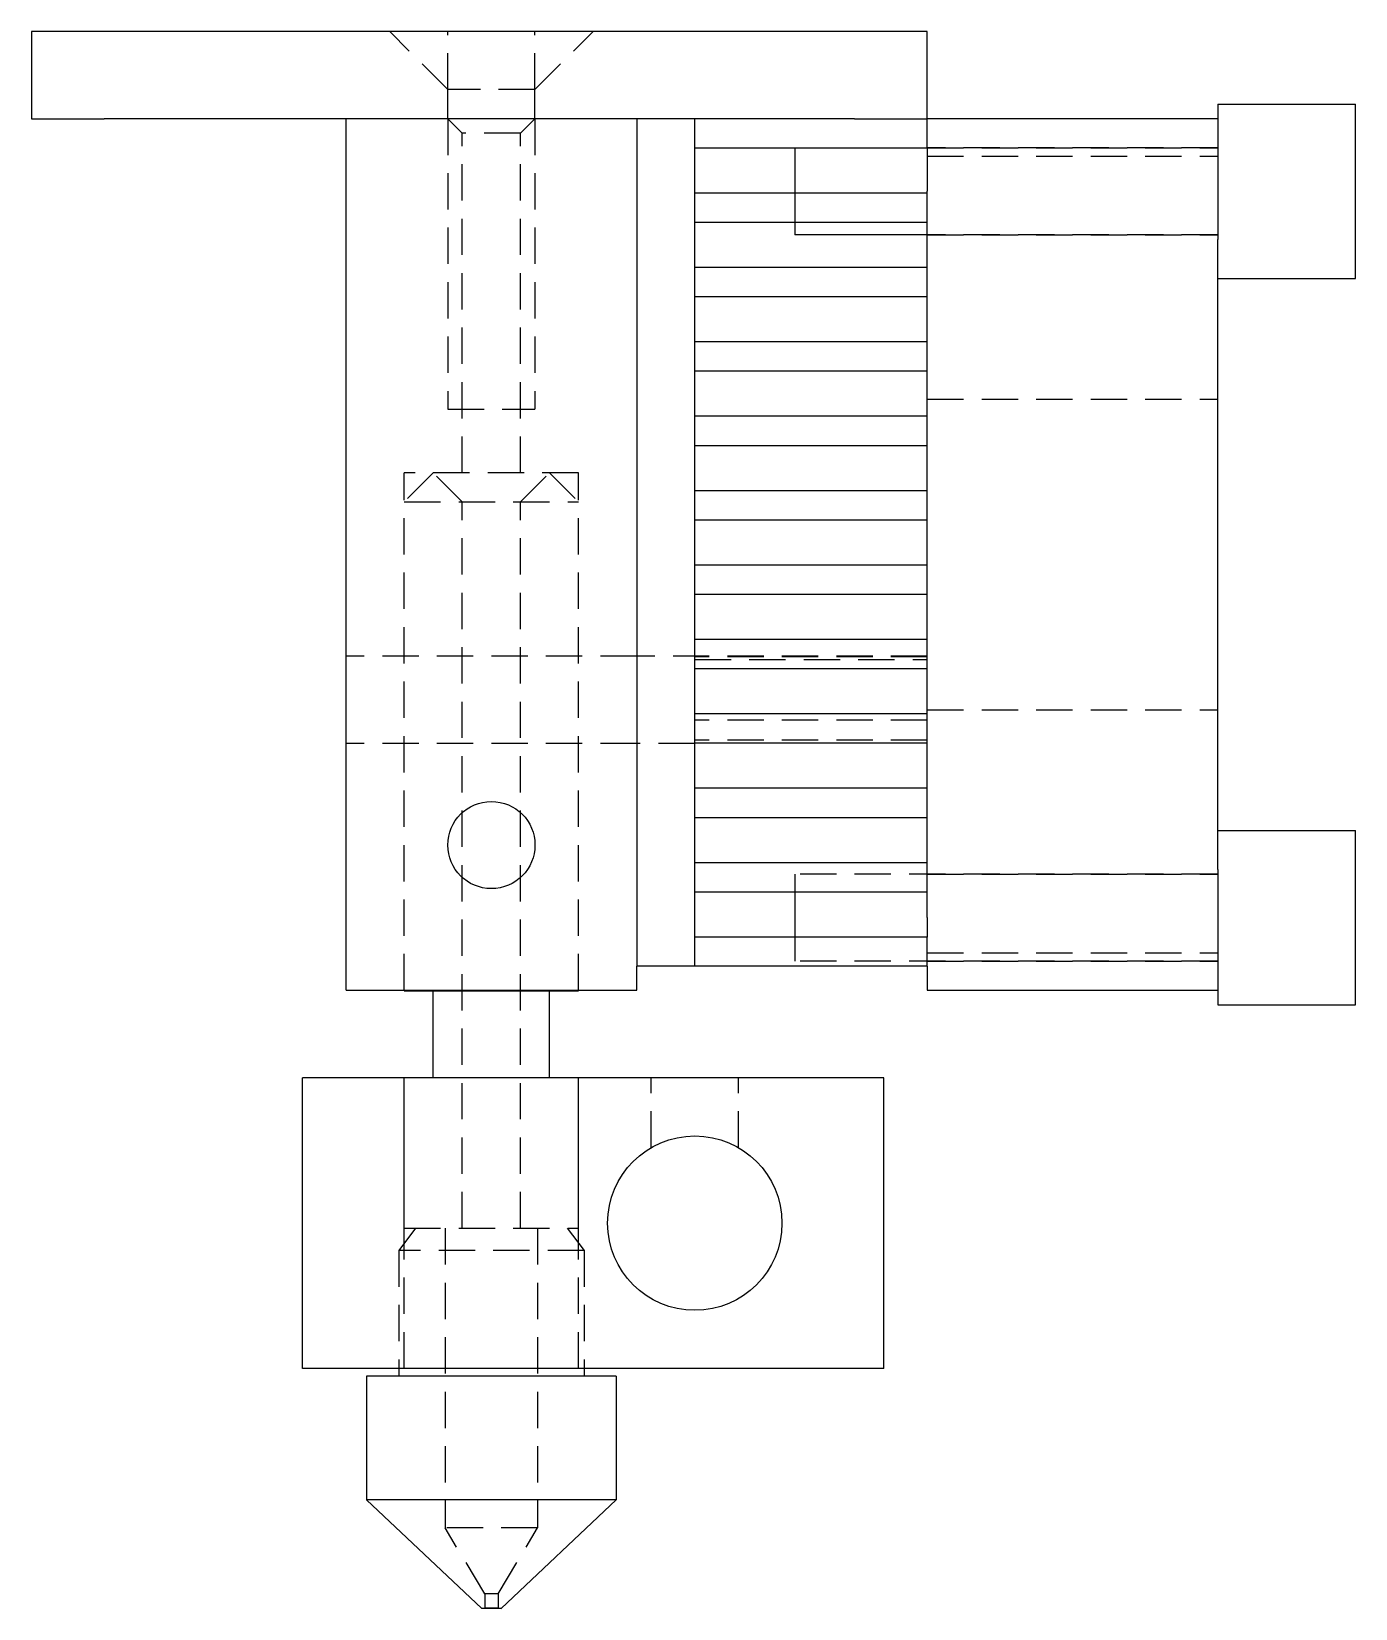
# Model space of a CAD drawing. Header units: inches. Extents: x -64 to 430, y -361 to 1014.
# Drawn here: x 226.8 to 272.3, y -206.5 to -152.2 of the extents above; entities that cross this region are included whole.
import ezdxf

# ---------------------------------------------------------------- set-up
doc = ezdxf.new("R2010")
doc.units = ezdxf.units.IN
doc.header["$LTSCALE"] = 5
doc.header["$MEASUREMENT"] = 0
doc.linetypes.add('HIDDEN', pattern=[0.375, 0.25, -0.125])
doc.layers.add('PH-3C4', color=16, linetype='HIDDEN')
doc.layers.add('PV-3C4', color=7, linetype='Continuous')

# ---------------------------------------------------------------- blocks, each defined once
blk = doc.blocks.new('*U23')
at = {"layer": 'PV-3C4'}
for p, q in [((411.002, 0, 43.013), (413.502, 0, 43.013)), ((411.002, 0, 46.013), (411.002, 0, 43.013)), ((413.502, 0, 46.013), (411.002, 0, 46.013)), ((439.326, 0, 43.013), (413.502, 0, 43.013)), ((439.326, 0, 46.013), (413.502, 0, 46.013)), ((440.326, 0), (420.326, 0)), ((420.326, 0), (420.326, 0, 10)), ((440.326, 0, 10), (420.326, 0, 10)), ((421.826, 0, 13.013), (431.826, 0, 13.013)), ((421.826, 0, 13.013), (421.826, 0, 43.013)), ((431.124, 0, -4.521), (422.528, 0, -4.521)), ((431.124, 0, -0.269), (422.528, 0, -0.269)), ((426.494, 0, -8.264), (422.528, 0, -4.521)), ((422.528, 0, -0.269), (422.528, 0, -4.521)), ((423.636, 0), (423.636, 0, -0.269)), ((423.826, 0, 13), (429.826, 0, 13)), ((423.826, 0, 13), (423.826, 0, 13.013)), ((424.826, 0, 10), (424.826, 0, 13)), ((427.159, 0, -8.264), (426.494, 0, -8.264)), ((427.159, 0, -8.264), (431.124, 0, -4.521)), ((428.826, 0, 10), (428.826, 0, 13)), ((429.826, 0, 13), (429.826, 0, 13.013)), ((430.017, 0), (430.017, 0, -0.269)), ((431.124, 0, -0.269), (431.124, 0, -4.521)), ((431.826, 0, 13.013), (431.826, 0, 13.843)), ((441.826, 0, 13.843), (431.826, 0, 13.843)), ((431.826, 0, 43.013), (431.826, 0, 13.843)), ((433.826, 0, 42.013), (441.826, 0, 42.013)), ((433.826, 0, 39.452), (441.826, 0, 39.452)), ((441.826, 0, 40.452), (433.826, 0, 40.452)), ((433.826, 0, 36.891), (441.826, 0, 36.891)), ((441.826, 0, 37.891), (433.826, 0, 37.891)), ((433.826, 0, 34.33), (441.826, 0, 34.33)), ((441.826, 0, 35.33), (433.826, 0, 35.33)), ((433.826, 0, 31.769), (441.826, 0, 31.769)), ((441.826, 0, 32.769), (433.826, 0, 32.769)), ((433.826, 0, 29.208), (441.826, 0, 29.208)), ((441.826, 0, 30.208), (433.826, 0, 30.208)), ((433.826, 0, 26.648), (441.826, 0, 26.648)), ((441.826, 0, 27.648), (433.826, 0, 27.648)), ((433.826, 0, 24.087), (441.826, 0, 24.087)), ((441.826, 0, 25.087), (433.826, 0, 25.087)), ((433.826, 0, 21.526), (441.826, 0, 21.526)), ((441.826, 0, 22.526), (433.826, 0, 22.526)), ((433.826, 0, 18.965), (441.826, 0, 18.965)), ((441.826, 0, 19.965), (433.826, 0, 19.965)), ((433.826, 0, 16.404), (441.826, 0, 16.404)), ((441.826, 0, 17.404), (433.826, 0, 17.404)), ((441.826, 0, 14.843), (433.826, 0, 14.843)), ((433.826, 0, 14.843), (433.826, 0, 16.404)), ((433.826, 0, 17.404), (433.826, 0, 18.965)), ((433.826, 0, 19.965), (433.826, 0, 21.526)), ((433.826, 0, 22.526), (433.826, 0, 24.087)), ((433.826, 0, 25.087), (433.826, 0, 26.648)), ((433.826, 0, 27.648), (433.826, 0, 29.208)), ((433.826, 0, 30.208), (433.826, 0, 31.769)), ((433.826, 0, 32.769), (433.826, 0, 34.33)), ((433.826, 0, 35.33), (433.826, 0, 36.891)), ((433.826, 0, 37.891), (433.826, 0, 39.452)), ((433.826, 0, 40.452), (433.826, 0, 42.013)), ((437.264, 0, 42.013), (437.264, 0, 40.452)), ((437.264, 0, 39.452), (437.264, 0, 39.013)), ((437.264, 0, 16.404), (437.264, 0, 14.843)), ((441.826, 0, 39.013), (437.264, 0, 39.013)), ((439.326, 0, 43.013), (441.826, 0, 43.013)), ((441.826, 0, 46.013), (439.326, 0, 46.013)), ((440.326, 0), (440.326, 0, 10)), ((441.826, 0, 42.013), (441.826, 0, 43.013)), ((441.826, 0, 39.452), (441.826, 0, 40.452)), ((441.826, 0, 36.891), (441.826, 0, 37.891)), ((441.826, 0, 34.33), (441.826, 0, 35.33)), ((441.826, 0, 31.769), (441.826, 0, 32.769)), ((441.826, 0, 29.208), (441.826, 0, 30.208)), ((441.826, 0, 26.648), (441.826, 0, 27.648)), ((441.826, 0, 24.087), (441.826, 0, 25.087)), ((441.826, 0, 21.526), (441.826, 0, 22.526)), ((441.826, 0, 18.965), (441.826, 0, 19.965)), ((441.826, 0, 16.404), (441.826, 0, 17.404)), ((441.826, 0, 13.843), (441.826, 0, 14.843)), ((441.826, 0, 13.013), (451.826, 0, 13.013)), ((441.826, 0, 15.513), (441.826, 0, 14.843)), ((441.826, 0, 13.843), (441.826, 0, 13.013)), ((441.826, 0, 15.513), (441.826, 0, 40.513)), ((441.826, 0, 42.013), (441.826, 0, 40.513)), ((451.826, 0, 43.013), (441.826, 0, 43.013)), ((441.826, 0, 43.013), (441.826, 0, 46.013)), ((451.826, 0, 17.171), (451.826, 0, 38.854)), ((451.826, 0, 43.513), (451.826, 0, 38.854)), ((451.826, 0, 17.171), (451.826, 0, 12.513)), ((451.826, 0, 37.513), (456.561, 0, 37.513)), ((451.826, 0, 43.513), (456.561, 0, 43.513)), ((451.826, 0, 12.513), (456.561, 0, 12.513)), ((451.826, 0, 18.513), (456.561, 0, 18.513)), ((456.561, 0, 37.513), (456.561, 0, 43.513)), ((456.561, 0, 12.513), (456.561, 0, 18.513))]:
    blk.add_line(p, q, dxfattribs=at)
at = {"layer": 'PV-3C4', "extrusion": (0, -1, 0)}
for centre, radius in [((426.826, 18.013), 1.5), ((433.826, 5), 3)]:
    blk.add_circle(centre, radius, dxfattribs=at)
blk = doc.blocks.new('*U24')
at = {"layer": 'PH-3C4'}
for p, q in [((431.826, 0, 24.513), (421.826, 0, 24.513)), ((431.826, 0, 21.513), (421.826, 0, 21.513)), ((425.326, 0, 44.013), (423.326, 0, 46.013)), ((430.017, 0, 4.059), (423.636, 0, 4.059)), ((423.636, 0, 4.059), (423.636, 0)), ((424.219, 0, 4.822), (423.636, 0, 4.059)), ((423.826, 0, 4.822), (429.826, 0, 4.822)), ((423.826, 0, 29.822), (429.826, 0, 29.822)), ((429.826, 0, 30.822), (423.826, 0, 30.822)), ((423.826, 0), (423.826, 0, 10)), ((423.826, 0, 4.822), (423.826, 0, 10)), ((423.826, 0, 13.013), (423.826, 0, 29.822)), ((424.826, 0, 30.822), (423.826, 0, 29.822)), ((423.826, 0, 13.013), (423.826, 0, 30.822)), ((425.826, 0, 29.822), (424.826, 0, 30.822)), ((428.416, 0, -5.494), (425.237, 0, -5.494)), ((425.237, 0, 4.822), (425.237, 0, -5.494)), ((426.598, 0, -7.755), (425.237, 0, -5.494)), ((425.326, 0, 33.013), (428.326, 0, 33.013)), ((428.326, 0, 44.013), (425.326, 0, 44.013)), ((425.326, 0, 43.013), (425.326, 0, 33.013)), ((425.826, 0, 42.513), (425.326, 0, 43.013)), ((425.326, 0, 44.013), (425.326, 0, 46.013)), ((425.326, 0, 43.013), (425.326, 0, 44.013)), ((427.826, 0, 42.513), (425.826, 0, 42.513)), ((425.826, 0, 4.822), (425.826, 0, 29.822)), ((425.826, 0, 30.822), (425.826, 0, 42.513)), ((426.598, 0, -8.254), (426.494, 0, -8.264)), ((427.054, 0, -7.755), (426.598, 0, -7.755)), ((427.054, 0, -8.254), (426.598, 0, -8.254)), ((426.598, 0, -7.755), (426.598, 0, -8.254)), ((427.054, 0, -7.755), (428.416, 0, -5.494)), ((427.054, 0, -7.755), (427.054, 0, -8.254)), ((427.054, 0, -8.254), (427.159, 0, -8.264)), ((427.826, 0, 4.822), (427.826, 0, 29.822)), ((427.826, 0, 29.822), (428.826, 0, 30.822)), ((427.826, 0, 30.822), (427.826, 0, 42.513)), ((427.826, 0, 42.513), (428.326, 0, 43.013)), ((428.326, 0, 43.013), (428.326, 0, 33.013)), ((428.326, 0, 44.013), (428.326, 0, 46.013)), ((428.326, 0, 43.013), (428.326, 0, 44.013)), ((428.326, 0, 44.013), (430.326, 0, 46.013)), ((428.416, 0, 4.822), (428.416, 0, -5.494)), ((428.826, 0, 30.822), (429.826, 0, 29.822)), ((429.433, 0, 4.822), (430.017, 0, 4.059)), ((429.826, 0), (429.826, 0, 10)), ((429.826, 0, 4.822), (429.826, 0, 10)), ((429.826, 0, 13.013), (429.826, 0, 29.822)), ((429.826, 0, 13.013), (429.826, 0, 30.822)), ((430.017, 0, 4.059), (430.017, 0)), ((441.826, 0, 24.513), (431.826, 0, 24.513)), ((433.826, 0, 21.513), (431.826, 0, 21.513)), ((432.326, 0, 7.598), (432.326, 0, 10)), ((433.826, 0, 13.843), (433.826, 0, 14.843)), ((433.826, 0, 16.404), (433.826, 0, 17.404)), ((433.826, 0, 18.965), (433.826, 0, 19.965)), ((433.826, 0, 21.526), (433.826, 0, 22.526)), ((433.826, 0, 24.087), (433.826, 0, 25.087)), ((433.826, 0, 26.648), (433.826, 0, 27.648)), ((433.826, 0, 29.208), (433.826, 0, 30.208)), ((433.826, 0, 31.769), (433.826, 0, 32.769)), ((433.826, 0, 34.33), (433.826, 0, 35.33)), ((433.826, 0, 36.891), (433.826, 0, 37.891)), ((433.826, 0, 39.452), (433.826, 0, 40.452)), ((433.826, 0, 42.013), (433.826, 0, 43.013)), ((441.826, 0, 22.311), (433.826, 0, 22.311)), ((441.826, 0, 24.49), (433.826, 0, 24.49)), ((433.826, 0, 24.403), (441.826, 0, 24.403)), ((441.826, 0, 21.622), (433.826, 0, 21.622)), ((433.826, 0, 21.535), (441.826, 0, 21.535)), ((435.326, 0, 7.598), (435.326, 0, 10)), ((437.264, 0, 40.452), (437.264, 0, 39.452)), ((437.264, 0, 17.013), (437.264, 0, 16.404)), ((437.264, 0, 14.843), (437.264, 0, 14.013)), ((451.826, 0, 17.013), (437.264, 0, 17.013)), ((451.826, 0, 14.013), (437.264, 0, 14.013)), ((441.826, 0, 14.297), (451.826, 0, 14.297)), ((441.826, 0, 41.728), (451.826, 0, 41.728)), ((441.826, 0, 39.013), (451.826, 0, 39.013)), ((441.826, 0, 42.013), (451.826, 0, 42.013)), ((441.826, 0, 14.013), (451.826, 0, 14.013)), ((441.826, 0, 17.013), (451.826, 0, 17.013)), ((441.826, 0, 22.661), (451.826, 0, 22.661)), ((441.826, 0, 33.364), (451.826, 0, 33.364)), ((451.826, 0, 42.013), (441.826, 0, 42.013)), ((451.826, 0, 39.013), (441.826, 0, 39.013))]:
    blk.add_line(p, q, dxfattribs=at)

msp = doc.modelspace()

# ---------------------------------------------------------------- block references
at = {"layer": 'PH-3C4', "extrusion": (2.22045e-16, 1, -1.83697e-16), "rotation": 180}
msp.add_blockref('*U24', (184.239, 0, -198.247), dxfattribs=at)
at = {"layer": 'PV-3C4', "extrusion": (2.22045e-16, 1, -1.83697e-16), "rotation": 180}
msp.add_blockref('*U23', (184.239, 0, -198.247), dxfattribs=at)

doc.saveas('drawing.dxf')
